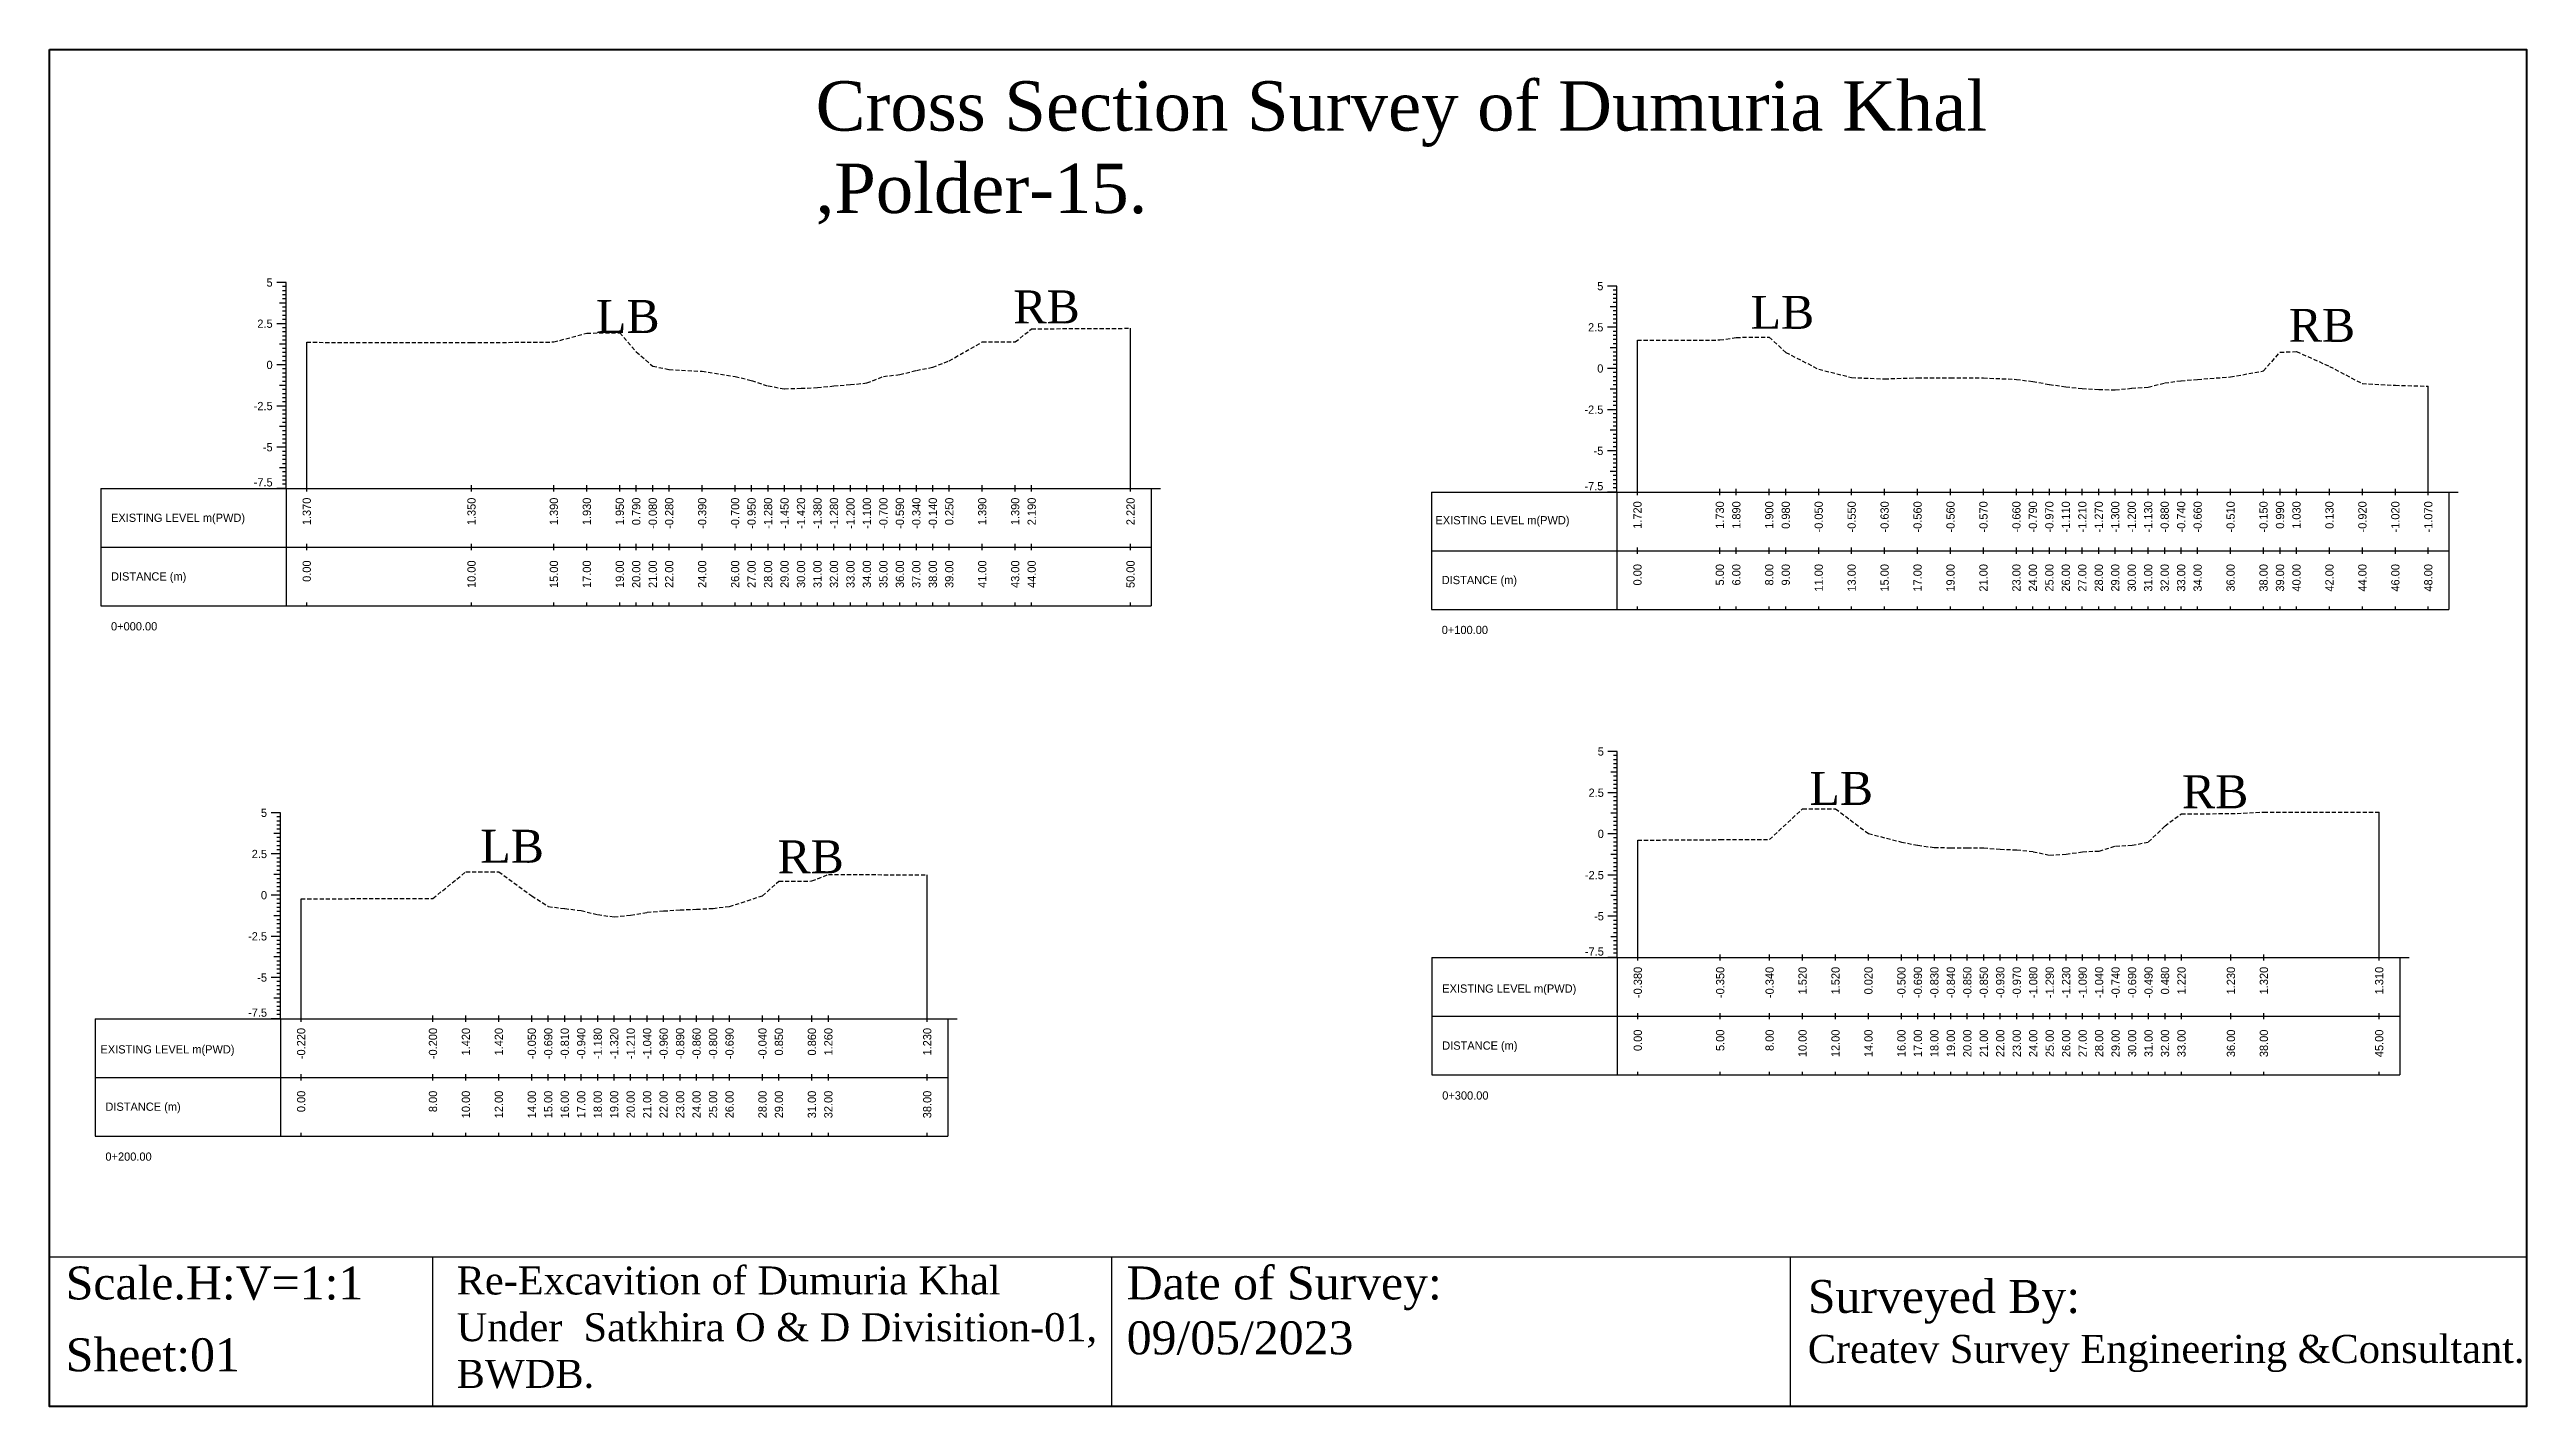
# Model space of a CAD drawing. Header units: inches. Extents: x 2917 to 4535, y -1482 to -1060.
# Drawn here: x 2917.3 to 3067.6, y -1142 to -1059.7 of the extents above; entities that cross this region are included whole.
import ezdxf
from ezdxf.enums import TextEntityAlignment as Align

# ---------------------------------------------------------------- set-up
doc = ezdxf.new("R2010")
doc.units = ezdxf.units.IN
doc.header["$MEASUREMENT"] = 0
doc.linetypes.add('HIDDEN', pattern=[0.375, 0.25, -0.125])
doc.layers.add('CS_Drawing', color=7, linetype='Continuous')
doc.layers.add('GL', color=3, linetype='HIDDEN')
doc.styles.add('romans', font='romans.shx')

msp = doc.modelspace()

# ---------------------------------------------------------------- texts
at = {"attachment_point": 1, "style": 'romans'}
for s, insert, char_height, width in [('{\\fTimes New Roman|b0|i0|c0|p18;Cross Section Survey of Dumuria Khal ,Polder-15.}', (2963.78, -1061.58), 3, 72.2837), ('{\\fTimes New Roman|b0|i0|c0|p18;LB}', (2950.45, -1074.86), 2, 27.1477), ('{\\fTimes New Roman|b0|i0|c0|p18;RB}', (2975.78, -1074.28), 2, 27.1477), ('{\\fTimes New Roman|b0|i0|c0|p18;LB}', (3020.53, -1074.61), 2, 27.1477), ('{\\fTimes New Roman|b0|i0|c0|p18;RB}', (3053.19, -1075.4), 2, 27.1477), ('{\\fTimes New Roman|b0|i0|c0|p18;LB}', (3024.1, -1103.51), 2, 27.1477), ('{\\fTimes New Roman|b0|i0|c0|p18;RB}', (3046.71, -1103.71), 2, 27.1477), ('{\\fTimes New Roman|b0|i0|c0|p18;LB}', (2943.43, -1107.02), 2, 27.1477), ('{\\fTimes New Roman|b0|i0|c0|p18;RB}', (2961.46, -1107.66), 2, 27.1477), ('{\\fTimes New Roman|b0|i0|c0|p18;Scale.H:V=1:1}', (2918.26, -1133.53), 2, 22.2708), ('{\\fTimes New Roman|b0|i0|c0|p18;Re-Excavition of Dumuria Khal\\PUnder  Satkhira O & D Divisition-01, BWDB.}', (2941.99, -1133.53), 1.7, 38.8405), ('{\\fTimes New Roman|b0|i0|c0|p18;Date of Survey: 09/05/2023}', (2982.66, -1133.53), 2, 22.2708), ('{\\fTimes New Roman|b0|i0|c0|p18;Surveyed By:                                     \\H0.85x;Createv Survey Engineering &Consultant.}', (3024, -1134.35), 2, 45.2193), ('{\\fTimes New Roman|b0|i0|c0|p18;Sheet:01}', (2918.26, -1137.89), 2, 38.8405)]:
    msp.add_mtext(s, dxfattribs=dict(at, insert=insert, char_height=char_height, width=width))
at = {"layer": 'CS_Drawing'}
for s, p in [('5', (2930.82, -1073.8)), ('5', (3011.59, -1074.02)), ('2.5', (2930.82, -1076.3)), ('2.5', (3011.59, -1076.52)), ('0', (2930.82, -1078.8)), ('0', (3011.59, -1079.02)), ('-2.5', (2930.82, -1081.3)), ('-2.5', (3011.59, -1081.52)), ('-5', (2930.82, -1083.8)), ('-5', (3011.59, -1084.02)), ('5', (3011.62, -1102.27)), ('2.5', (3011.62, -1104.77)), ('5', (2930.48, -1105.99)), ('0', (3011.62, -1107.27)), ('2.5', (2930.48, -1108.49)), ('0', (2930.48, -1110.99)), ('-2.5', (3011.62, -1109.77)), ('-5', (3011.62, -1112.27)), ('-2.5', (2930.48, -1113.49)), ('-5', (2930.48, -1115.99))]:
    msp.add_text(s, height=0.5, dxfattribs=at).set_placement(p, align=Align.MIDDLE_RIGHT)
for p in [(2930.82, -1086.18), (3011.59, -1086.41), (3011.62, -1114.66), (2930.48, -1118.37)]:
    msp.add_text('-7.5', height=0.5, dxfattribs=at).set_placement(p, align=Align.RIGHT)
for s, p in [('1.370', (2932.89, -1086.86)), ('1.350', (2942.89, -1086.86)), ('1.390', (2947.89, -1086.86)), ('1.930', (2949.89, -1086.86)), ('1.950', (2951.89, -1086.86)), ('0.790', (2952.89, -1086.86)), ('-0.080', (2953.89, -1086.86)), ('-0.280', (2954.89, -1086.86)), ('-0.390', (2956.89, -1086.86)), ('-0.700', (2958.89, -1086.86)), ('-0.950', (2959.89, -1086.86)), ('-1.280', (2960.89, -1086.86)), ('-1.450', (2961.89, -1086.86)), ('-1.420', (2962.89, -1086.86)), ('-1.380', (2963.89, -1086.86)), ('-1.280', (2964.89, -1086.86)), ('-1.200', (2965.89, -1086.86)), ('-1.100', (2966.89, -1086.86)), ('-0.700', (2967.89, -1086.86)), ('-0.590', (2968.89, -1086.86)), ('-0.340', (2969.89, -1086.86)), ('-0.140', (2970.89, -1086.86)), ('0.250', (2971.89, -1086.86)), ('1.390', (2973.89, -1086.86)), ('1.390', (2975.89, -1086.86)), ('2.190', (2976.89, -1086.86)), ('2.220', (2982.89, -1086.86)), ('1.720', (3013.66, -1087.08)), ('1.730', (3018.66, -1087.08)), ('1.890', (3019.66, -1087.08)), ('1.900', (3021.66, -1087.08)), ('0.980', (3022.66, -1087.08)), ('-0.050', (3024.66, -1087.08)), ('-0.550', (3026.66, -1087.08)), ('-0.630', (3028.66, -1087.08)), ('-0.560', (3030.66, -1087.08)), ('-0.560', (3032.66, -1087.08)), ('-0.570', (3034.66, -1087.08)), ('-0.660', (3036.66, -1087.08)), ('-0.790', (3037.66, -1087.08)), ('-0.970', (3038.66, -1087.08)), ('-1.110', (3039.66, -1087.08)), ('-1.210', (3040.66, -1087.08)), ('-1.270', (3041.66, -1087.08)), ('-1.300', (3042.66, -1087.08)), ('-1.200', (3043.66, -1087.08)), ('-1.130', (3044.66, -1087.08)), ('-0.880', (3045.66, -1087.08)), ('-0.740', (3046.66, -1087.08)), ('-0.660', (3047.66, -1087.08)), ('-0.510', (3049.66, -1087.08)), ('-0.150', (3051.66, -1087.08)), ('0.990', (3052.66, -1087.08)), ('1.030', (3053.66, -1087.08)), ('0.130', (3055.66, -1087.08)), ('-0.920', (3057.66, -1087.08)), ('-1.020', (3059.66, -1087.08)), ('-1.070', (3061.66, -1087.08)), ('0.00', (2932.89, -1090.67)), ('10.00', (2942.89, -1090.67)), ('15.00', (2947.89, -1090.67)), ('17.00', (2949.89, -1090.67)), ('19.00', (2951.89, -1090.67)), ('20.00', (2952.89, -1090.67)), ('21.00', (2953.89, -1090.67)), ('22.00', (2954.89, -1090.67)), ('24.00', (2956.89, -1090.67)), ('26.00', (2958.89, -1090.67)), ('27.00', (2959.89, -1090.67)), ('28.00', (2960.89, -1090.67)), ('29.00', (2961.89, -1090.67)), ('30.00', (2962.89, -1090.67)), ('31.00', (2963.89, -1090.67)), ('32.00', (2964.89, -1090.67)), ('33.00', (2965.89, -1090.67)), ('34.00', (2966.89, -1090.67)), ('35.00', (2967.89, -1090.67)), ('36.00', (2968.89, -1090.67)), ('37.00', (2969.89, -1090.67)), ('38.00', (2970.89, -1090.67)), ('39.00', (2971.89, -1090.67)), ('41.00', (2973.89, -1090.67)), ('43.00', (2975.89, -1090.67)), ('44.00', (2976.89, -1090.67)), ('50.00', (2982.89, -1090.67)), ('0.00', (3013.66, -1090.89)), ('5.00', (3018.66, -1090.89)), ('6.00', (3019.66, -1090.89)), ('8.00', (3021.66, -1090.89)), ('9.00', (3022.66, -1090.89)), ('11.00', (3024.66, -1090.89)), ('13.00', (3026.66, -1090.89)), ('15.00', (3028.66, -1090.89)), ('17.00', (3030.66, -1090.89)), ('19.00', (3032.66, -1090.89)), ('21.00', (3034.66, -1090.89)), ('23.00', (3036.66, -1090.89)), ('24.00', (3037.66, -1090.89)), ('25.00', (3038.66, -1090.89)), ('26.00', (3039.66, -1090.89)), ('27.00', (3040.66, -1090.89)), ('28.00', (3041.66, -1090.89)), ('29.00', (3042.66, -1090.89)), ('30.00', (3043.66, -1090.89)), ('31.00', (3044.66, -1090.89)), ('32.00', (3045.66, -1090.89)), ('33.00', (3046.66, -1090.89)), ('34.00', (3047.66, -1090.89)), ('36.00', (3049.66, -1090.89)), ('38.00', (3051.66, -1090.89)), ('39.00', (3052.66, -1090.89)), ('40.00', (3053.66, -1090.89)), ('42.00', (3055.66, -1090.89)), ('44.00', (3057.66, -1090.89)), ('46.00', (3059.66, -1090.89)), ('48.00', (3061.66, -1090.89)), ('-0.380', (3013.68, -1115.34)), ('-0.350', (3018.68, -1115.34)), ('-0.340', (3021.68, -1115.34)), ('1.520', (3023.68, -1115.34)), ('1.520', (3025.68, -1115.34)), ('0.020', (3027.68, -1115.34)), ('-0.500', (3029.68, -1115.34)), ('-0.690', (3030.68, -1115.34)), ('-0.830', (3031.68, -1115.34)), ('-0.840', (3032.68, -1115.34)), ('-0.850', (3033.68, -1115.34)), ('-0.850', (3034.68, -1115.34)), ('-0.930', (3035.68, -1115.34)), ('-0.970', (3036.68, -1115.34)), ('-1.080', (3037.68, -1115.34)), ('-1.290', (3038.68, -1115.34)), ('-1.230', (3039.68, -1115.34)), ('-1.090', (3040.68, -1115.34)), ('-1.040', (3041.68, -1115.34)), ('-0.740', (3042.68, -1115.34)), ('-0.690', (3043.68, -1115.34)), ('-0.490', (3044.68, -1115.34)), ('0.480', (3045.68, -1115.34)), ('1.220', (3046.68, -1115.34)), ('1.230', (3049.68, -1115.34)), ('1.320', (3051.68, -1115.34)), ('1.310', (3058.68, -1115.34)), ('-0.220', (2932.55, -1119.05)), ('-0.200', (2940.55, -1119.05)), ('1.420', (2942.55, -1119.05)), ('1.420', (2944.55, -1119.05)), ('-0.050', (2946.55, -1119.05)), ('-0.690', (2947.55, -1119.05)), ('-0.810', (2948.55, -1119.05)), ('-0.940', (2949.55, -1119.05)), ('-1.180', (2950.55, -1119.05)), ('-1.320', (2951.55, -1119.05)), ('-1.210', (2952.55, -1119.05)), ('-1.040', (2953.55, -1119.05)), ('-0.960', (2954.55, -1119.05)), ('-0.890', (2955.55, -1119.05)), ('-0.860', (2956.55, -1119.05)), ('-0.800', (2957.55, -1119.05)), ('-0.690', (2958.55, -1119.05)), ('-0.040', (2960.55, -1119.05)), ('0.850', (2961.55, -1119.05)), ('0.860', (2963.55, -1119.05)), ('1.260', (2964.55, -1119.05)), ('1.230', (2970.55, -1119.05)), ('0.00', (3013.68, -1119.15)), ('5.00', (3018.68, -1119.15)), ('8.00', (3021.68, -1119.15)), ('10.00', (3023.68, -1119.15)), ('12.00', (3025.68, -1119.15)), ('14.00', (3027.68, -1119.15)), ('16.00', (3029.68, -1119.15)), ('17.00', (3030.68, -1119.15)), ('18.00', (3031.68, -1119.15)), ('19.00', (3032.68, -1119.15)), ('20.00', (3033.68, -1119.15)), ('21.00', (3034.68, -1119.15)), ('22.00', (3035.68, -1119.15)), ('23.00', (3036.68, -1119.15)), ('24.00', (3037.68, -1119.15)), ('25.00', (3038.68, -1119.15)), ('26.00', (3039.68, -1119.15)), ('27.00', (3040.68, -1119.15)), ('28.00', (3041.68, -1119.15)), ('29.00', (3042.68, -1119.15)), ('30.00', (3043.68, -1119.15)), ('31.00', (3044.68, -1119.15)), ('32.00', (3045.68, -1119.15)), ('33.00', (3046.68, -1119.15)), ('36.00', (3049.68, -1119.15)), ('38.00', (3051.68, -1119.15)), ('45.00', (3058.68, -1119.15)), ('0.00', (2932.55, -1122.86)), ('8.00', (2940.55, -1122.86)), ('10.00', (2942.55, -1122.86)), ('12.00', (2944.55, -1122.86)), ('14.00', (2946.55, -1122.86)), ('15.00', (2947.55, -1122.86)), ('16.00', (2948.55, -1122.86)), ('17.00', (2949.55, -1122.86)), ('18.00', (2950.55, -1122.86)), ('19.00', (2951.55, -1122.86)), ('20.00', (2952.55, -1122.86)), ('21.00', (2953.55, -1122.86)), ('22.00', (2954.55, -1122.86)), ('23.00', (2955.55, -1122.86)), ('24.00', (2956.55, -1122.86)), ('25.00', (2957.55, -1122.86)), ('26.00', (2958.55, -1122.86)), ('28.00', (2960.55, -1122.86)), ('29.00', (2961.55, -1122.86)), ('31.00', (2963.55, -1122.86)), ('32.00', (2964.55, -1122.86)), ('38.00', (2970.55, -1122.86))]:
    msp.add_text(s, height=0.5, rotation=90, dxfattribs=at).set_placement(p, align=Align.MIDDLE_RIGHT)
for s, p in [('EXISTING LEVEL m(PWD)', (2921.01, -1088.08)), ('EXISTING LEVEL m(PWD)', (3001.4, -1088.23)), ('DISTANCE (m)', (2921.01, -1091.64)), ('DISTANCE (m)', (3001.78, -1091.86)), ('0+000.00', (2921.01, -1094.67)), ('0+100.00', (3001.78, -1094.89)), ('EXISTING LEVEL m(PWD)', (3001.81, -1116.66)), ('DISTANCE (m)', (3001.81, -1120.12)), ('EXISTING LEVEL m(PWD)', (2920.37, -1120.35)), ('0+300.00', (3001.81, -1123.15)), ('DISTANCE (m)', (2920.67, -1123.83)), ('0+200.00', (2920.67, -1126.86))]:
    msp.add_text(s, height=0.5, dxfattribs=at).set_placement(p, align=Align.MIDDLE_LEFT)

# ---------------------------------------------------------------- linework, layer by layer
at = {"color": 4, "lineweight": 40}
msp.add_lwpolyline([(2917.28, -1059.66), (3067.62, -1059.66), (3067.62, -1142.03), (2917.28, -1142.03)], close=True, dxfattribs=at)
for points in [[(3067.62, -1059.66), (3067.62, -1142.03)], [(2917.28, -1132.95), (3067.62, -1132.95)], [(2917.28, -1132.95), (2917.28, -1142.03)], [(2940.53, -1132.95), (2940.53, -1142.03)], [(2981.73, -1132.95), (2981.73, -1142.03)], [(3022.93, -1132.95), (3022.93, -1142.03)]]:
    msp.add_lwpolyline(points)
at = {"layer": 'CS_Drawing'}
for p, q in [((2931.64, -1073.8), (2931.07, -1073.8)), ((2931.64, -1073.8), (2931.24, -1073.8)), ((2931.64, -1073.8), (2931.41, -1073.8)), ((2931.64, -1074.05), (2931.41, -1074.05)), ((2931.64, -1074.3), (2931.41, -1074.3)), ((2931.64, -1074.55), (2931.41, -1074.55)), ((2931.64, -1074.8), (2931.41, -1074.8)), ((2931.64, -1086.3), (2931.64, -1073.8)), ((3012.41, -1074.02), (3011.84, -1074.02)), ((3012.41, -1074.02), (3012.01, -1074.02)), ((3012.41, -1074.02), (3012.18, -1074.02)), ((3012.41, -1074.27), (3012.18, -1074.27)), ((3012.41, -1074.52), (3012.18, -1074.52)), ((3012.41, -1074.77), (3012.18, -1074.77)), ((3012.41, -1086.52), (3012.41, -1074.02)), ((2931.64, -1076.3), (2931.07, -1076.3)), ((2931.64, -1075.05), (2931.24, -1075.05)), ((2931.64, -1076.3), (2931.24, -1076.3)), ((2931.64, -1075.05), (2931.41, -1075.05)), ((2931.64, -1075.3), (2931.41, -1075.3)), ((2931.64, -1075.55), (2931.41, -1075.55)), ((2931.64, -1075.8), (2931.41, -1075.8)), ((2931.64, -1076.05), (2931.41, -1076.05)), ((2931.64, -1076.3), (2931.41, -1076.3)), ((3012.41, -1075.27), (3012.01, -1075.27)), ((3012.41, -1075.02), (3012.18, -1075.02)), ((3012.41, -1075.27), (3012.18, -1075.27)), ((3012.41, -1075.52), (3012.18, -1075.52)), ((3012.41, -1075.77), (3012.18, -1075.77)), ((3012.41, -1076.02), (3012.18, -1076.02)), ((3012.41, -1076.27), (3012.18, -1076.27)), ((2931.64, -1077.55), (2931.24, -1077.55)), ((2931.64, -1076.55), (2931.41, -1076.55)), ((2931.64, -1076.8), (2931.41, -1076.8)), ((2931.64, -1077.05), (2931.41, -1077.05)), ((2931.64, -1077.3), (2931.41, -1077.3)), ((2931.64, -1077.55), (2931.41, -1077.55)), ((2931.64, -1077.8), (2931.41, -1077.8)), ((2932.89, -1086.3), (2932.89, -1077.43)), ((2982.89, -1086.3), (2982.89, -1076.58)), ((3012.41, -1076.52), (3011.84, -1076.52)), ((3012.41, -1076.52), (3012.01, -1076.52)), ((3012.41, -1077.77), (3012.01, -1077.77)), ((3012.41, -1076.52), (3012.18, -1076.52)), ((3012.41, -1076.77), (3012.18, -1076.77)), ((3012.41, -1077.02), (3012.18, -1077.02)), ((3012.41, -1077.27), (3012.18, -1077.27)), ((3012.41, -1077.52), (3012.18, -1077.52)), ((3012.41, -1077.77), (3012.18, -1077.77)), ((3013.66, -1086.52), (3013.66, -1077.3)), ((2931.64, -1078.8), (2931.07, -1078.8)), ((2931.64, -1078.8), (2931.24, -1078.8)), ((2931.64, -1078.05), (2931.41, -1078.05)), ((2931.64, -1078.3), (2931.41, -1078.3)), ((2931.64, -1078.55), (2931.41, -1078.55)), ((2931.64, -1078.8), (2931.41, -1078.8)), ((2931.64, -1079.05), (2931.41, -1079.05)), ((2931.64, -1079.3), (2931.41, -1079.3)), ((3012.41, -1079.02), (3011.84, -1079.02)), ((3012.41, -1079.02), (3012.01, -1079.02)), ((3012.41, -1078.02), (3012.18, -1078.02)), ((3012.41, -1078.27), (3012.18, -1078.27)), ((3012.41, -1078.52), (3012.18, -1078.52)), ((3012.41, -1078.77), (3012.18, -1078.77)), ((3012.41, -1079.02), (3012.18, -1079.02)), ((3012.41, -1079.27), (3012.18, -1079.27)), ((2931.64, -1080.05), (2931.24, -1080.05)), ((2931.64, -1079.55), (2931.41, -1079.55)), ((2931.64, -1079.8), (2931.41, -1079.8)), ((2931.64, -1080.05), (2931.41, -1080.05)), ((2931.64, -1080.3), (2931.41, -1080.3)), ((2931.64, -1080.55), (2931.41, -1080.55)), ((2931.64, -1080.8), (2931.41, -1080.8)), ((3012.41, -1080.27), (3012.01, -1080.27)), ((3012.41, -1079.52), (3012.18, -1079.52)), ((3012.41, -1079.77), (3012.18, -1079.77)), ((3012.41, -1080.02), (3012.18, -1080.02)), ((3012.41, -1080.27), (3012.18, -1080.27)), ((3012.41, -1080.52), (3012.18, -1080.52)), ((3012.41, -1080.77), (3012.18, -1080.77)), ((3061.66, -1086.52), (3061.66, -1080.09)), ((2931.64, -1081.3), (2931.07, -1081.3)), ((2931.64, -1081.3), (2931.24, -1081.3)), ((2931.64, -1081.05), (2931.41, -1081.05)), ((2931.64, -1081.3), (2931.41, -1081.3)), ((2931.64, -1081.55), (2931.41, -1081.55)), ((2931.64, -1081.8), (2931.41, -1081.8)), ((2931.64, -1082.05), (2931.41, -1082.05)), ((2931.64, -1082.3), (2931.41, -1082.3)), ((3012.41, -1081.52), (3011.84, -1081.52)), ((3012.41, -1081.52), (3012.01, -1081.52)), ((3012.41, -1081.02), (3012.18, -1081.02)), ((3012.41, -1081.27), (3012.18, -1081.27)), ((3012.41, -1081.52), (3012.18, -1081.52)), ((3012.41, -1081.77), (3012.18, -1081.77)), ((3012.41, -1082.02), (3012.18, -1082.02)), ((3012.41, -1082.27), (3012.18, -1082.27)), ((2931.64, -1083.8), (2931.07, -1083.8)), ((2931.64, -1082.55), (2931.24, -1082.55)), ((2931.64, -1083.8), (2931.24, -1083.8)), ((2931.64, -1082.55), (2931.41, -1082.55)), ((2931.64, -1082.8), (2931.41, -1082.8)), ((2931.64, -1083.05), (2931.41, -1083.05)), ((2931.64, -1083.3), (2931.41, -1083.3)), ((2931.64, -1083.55), (2931.41, -1083.55)), ((2931.64, -1083.8), (2931.41, -1083.8)), ((3012.41, -1082.77), (3012.01, -1082.77)), ((3012.41, -1082.52), (3012.18, -1082.52)), ((3012.41, -1082.77), (3012.18, -1082.77)), ((3012.41, -1083.02), (3012.18, -1083.02)), ((3012.41, -1083.27), (3012.18, -1083.27)), ((3012.41, -1083.52), (3012.18, -1083.52)), ((3012.41, -1083.77), (3012.18, -1083.77)), ((2931.64, -1085.05), (2931.24, -1085.05)), ((2931.64, -1084.05), (2931.41, -1084.05)), ((2931.64, -1084.3), (2931.41, -1084.3)), ((2931.64, -1084.55), (2931.41, -1084.55)), ((2931.64, -1084.8), (2931.41, -1084.8)), ((2931.64, -1085.05), (2931.41, -1085.05)), ((2931.64, -1085.3), (2931.41, -1085.3)), ((3012.41, -1084.02), (3011.84, -1084.02)), ((3012.41, -1084.02), (3012.01, -1084.02)), ((3012.41, -1085.27), (3012.01, -1085.27)), ((3012.41, -1084.02), (3012.18, -1084.02)), ((3012.41, -1084.27), (3012.18, -1084.27)), ((3012.41, -1084.52), (3012.18, -1084.52)), ((3012.41, -1084.77), (3012.18, -1084.77)), ((3012.41, -1085.02), (3012.18, -1085.02)), ((3012.41, -1085.27), (3012.18, -1085.27)), ((2920.39, -1086.3), (2931.64, -1086.3)), ((2920.39, -1086.3), (2920.39, -1093.42)), ((2931.64, -1086.3), (2931.07, -1086.3)), ((2931.64, -1086.3), (2931.24, -1086.3)), ((2931.64, -1085.55), (2931.41, -1085.55)), ((2931.64, -1085.8), (2931.41, -1085.8)), ((2931.64, -1086.05), (2931.41, -1086.05)), ((2931.64, -1086.3), (2931.41, -1086.3)), ((2931.64, -1086.3), (2984.14, -1086.3)), ((2931.64, -1086.3), (2931.64, -1093.42)), ((2932.89, -1086.48), (2932.89, -1086.11)), ((2942.89, -1086.48), (2942.89, -1086.11)), ((2947.89, -1086.48), (2947.89, -1086.11)), ((2949.89, -1086.48), (2949.89, -1086.11)), ((2951.89, -1086.48), (2951.89, -1086.11)), ((2952.89, -1086.48), (2952.89, -1086.11)), ((2953.89, -1086.48), (2953.89, -1086.11)), ((2954.89, -1086.48), (2954.89, -1086.11)), ((2956.89, -1086.48), (2956.89, -1086.11)), ((2958.89, -1086.48), (2958.89, -1086.11)), ((2959.89, -1086.48), (2959.89, -1086.11)), ((2960.89, -1086.48), (2960.89, -1086.11)), ((2961.89, -1086.48), (2961.89, -1086.11)), ((2962.89, -1086.48), (2962.89, -1086.11)), ((2963.89, -1086.48), (2963.89, -1086.11)), ((2964.89, -1086.48), (2964.89, -1086.11)), ((2965.89, -1086.48), (2965.89, -1086.11)), ((2966.89, -1086.48), (2966.89, -1086.11)), ((2967.89, -1086.48), (2967.89, -1086.11)), ((2968.89, -1086.48), (2968.89, -1086.11)), ((2969.89, -1086.48), (2969.89, -1086.11)), ((2970.89, -1086.48), (2970.89, -1086.11)), ((2971.89, -1086.48), (2971.89, -1086.11)), ((2973.89, -1086.48), (2973.89, -1086.11)), ((2975.89, -1086.48), (2975.89, -1086.11)), ((2976.89, -1086.48), (2976.89, -1086.11)), ((2982.89, -1086.48), (2982.89, -1086.11)), ((2984.14, -1086.3), (2984.7, -1086.3)), ((2984.14, -1086.3), (2984.53, -1086.3)), ((2984.14, -1086.3), (2984.36, -1086.3)), ((2984.14, -1086.3), (2984.14, -1093.42)), ((3001.16, -1086.52), (3012.41, -1086.52)), ((3001.16, -1086.52), (3001.16, -1093.64)), ((3012.41, -1086.52), (3011.84, -1086.52)), ((3012.41, -1086.52), (3012.01, -1086.52)), ((3012.41, -1085.52), (3012.18, -1085.52)), ((3012.41, -1085.77), (3012.18, -1085.77)), ((3012.41, -1086.02), (3012.18, -1086.02)), ((3012.41, -1086.27), (3012.18, -1086.27)), ((3012.41, -1086.52), (3012.18, -1086.52)), ((3012.41, -1086.52), (3062.91, -1086.52)), ((3012.41, -1086.52), (3012.41, -1093.64)), ((3013.66, -1086.71), (3013.66, -1086.33)), ((3018.66, -1086.71), (3018.66, -1086.33)), ((3019.66, -1086.71), (3019.66, -1086.33)), ((3021.66, -1086.71), (3021.66, -1086.33)), ((3022.66, -1086.71), (3022.66, -1086.33)), ((3024.66, -1086.71), (3024.66, -1086.33)), ((3026.66, -1086.71), (3026.66, -1086.33)), ((3028.66, -1086.71), (3028.66, -1086.33)), ((3030.66, -1086.71), (3030.66, -1086.33)), ((3032.66, -1086.71), (3032.66, -1086.33)), ((3034.66, -1086.71), (3034.66, -1086.33)), ((3036.66, -1086.71), (3036.66, -1086.33)), ((3037.66, -1086.71), (3037.66, -1086.33)), ((3038.66, -1086.71), (3038.66, -1086.33)), ((3039.66, -1086.71), (3039.66, -1086.33)), ((3040.66, -1086.71), (3040.66, -1086.33)), ((3041.66, -1086.71), (3041.66, -1086.33)), ((3042.66, -1086.71), (3042.66, -1086.33)), ((3043.66, -1086.71), (3043.66, -1086.33)), ((3044.66, -1086.71), (3044.66, -1086.33)), ((3045.66, -1086.71), (3045.66, -1086.33)), ((3046.66, -1086.71), (3046.66, -1086.33)), ((3047.66, -1086.71), (3047.66, -1086.33)), ((3049.66, -1086.71), (3049.66, -1086.33)), ((3051.66, -1086.71), (3051.66, -1086.33)), ((3052.66, -1086.71), (3052.66, -1086.33)), ((3053.66, -1086.71), (3053.66, -1086.33)), ((3055.66, -1086.71), (3055.66, -1086.33)), ((3057.66, -1086.71), (3057.66, -1086.33)), ((3059.66, -1086.71), (3059.66, -1086.33)), ((3061.66, -1086.71), (3061.66, -1086.33)), ((3062.91, -1086.52), (3063.47, -1086.52)), ((3062.91, -1086.52), (3063.3, -1086.52)), ((3062.91, -1086.52), (3063.13, -1086.52)), ((3062.91, -1086.52), (3062.91, -1093.64)), ((2920.39, -1089.86), (2931.64, -1089.86)), ((2931.64, -1089.86), (2984.14, -1089.86)), ((2931.64, -1089.86), (2984.14, -1089.86)), ((2932.89, -1090.05), (2932.89, -1089.67)), ((2942.89, -1090.05), (2942.89, -1089.67)), ((2947.89, -1090.05), (2947.89, -1089.67)), ((2949.89, -1090.05), (2949.89, -1089.67)), ((2951.89, -1090.05), (2951.89, -1089.67)), ((2952.89, -1090.05), (2952.89, -1089.67)), ((2953.89, -1090.05), (2953.89, -1089.67)), ((2954.89, -1090.05), (2954.89, -1089.67)), ((2956.89, -1090.05), (2956.89, -1089.67)), ((2958.89, -1090.05), (2958.89, -1089.67)), ((2959.89, -1090.05), (2959.89, -1089.67)), ((2960.89, -1090.05), (2960.89, -1089.67)), ((2961.89, -1090.05), (2961.89, -1089.67)), ((2962.89, -1090.05), (2962.89, -1089.67)), ((2963.89, -1090.05), (2963.89, -1089.67)), ((2964.89, -1090.05), (2964.89, -1089.67)), ((2965.89, -1090.05), (2965.89, -1089.67)), ((2966.89, -1090.05), (2966.89, -1089.67)), ((2967.89, -1090.05), (2967.89, -1089.67)), ((2968.89, -1090.05), (2968.89, -1089.67)), ((2969.89, -1090.05), (2969.89, -1089.67)), ((2970.89, -1090.05), (2970.89, -1089.67)), ((2971.89, -1090.05), (2971.89, -1089.67)), ((2973.89, -1090.05), (2973.89, -1089.67)), ((2975.89, -1090.05), (2975.89, -1089.67)), ((2976.89, -1090.05), (2976.89, -1089.67)), ((2982.89, -1090.05), (2982.89, -1089.67)), ((3013.66, -1090.27), (3013.66, -1089.89)), ((3018.66, -1090.27), (3018.66, -1089.89)), ((3019.66, -1090.27), (3019.66, -1089.89)), ((3021.66, -1090.27), (3021.66, -1089.89)), ((3022.66, -1090.27), (3022.66, -1089.89)), ((3024.66, -1090.27), (3024.66, -1089.89)), ((3026.66, -1090.27), (3026.66, -1089.89)), ((3028.66, -1090.27), (3028.66, -1089.89)), ((3030.66, -1090.27), (3030.66, -1089.89)), ((3032.66, -1090.27), (3032.66, -1089.89)), ((3034.66, -1090.27), (3034.66, -1089.89)), ((3036.66, -1090.27), (3036.66, -1089.89)), ((3037.66, -1090.27), (3037.66, -1089.89)), ((3038.66, -1090.27), (3038.66, -1089.89)), ((3039.66, -1090.27), (3039.66, -1089.89)), ((3040.66, -1090.27), (3040.66, -1089.89)), ((3041.66, -1090.27), (3041.66, -1089.89)), ((3042.66, -1090.27), (3042.66, -1089.89)), ((3043.66, -1090.27), (3043.66, -1089.89)), ((3044.66, -1090.27), (3044.66, -1089.89)), ((3045.66, -1090.27), (3045.66, -1089.89)), ((3046.66, -1090.27), (3046.66, -1089.89)), ((3047.66, -1090.27), (3047.66, -1089.89)), ((3049.66, -1090.27), (3049.66, -1089.89)), ((3051.66, -1090.27), (3051.66, -1089.89)), ((3052.66, -1090.27), (3052.66, -1089.89)), ((3053.66, -1090.27), (3053.66, -1089.89)), ((3055.66, -1090.27), (3055.66, -1089.89)), ((3057.66, -1090.27), (3057.66, -1089.89)), ((3059.66, -1090.27), (3059.66, -1089.89)), ((3061.66, -1090.27), (3061.66, -1089.89)), ((3001.16, -1090.08), (3012.41, -1090.08)), ((3012.41, -1090.08), (3062.91, -1090.08)), ((3012.41, -1090.08), (3062.91, -1090.08)), ((2920.39, -1093.42), (2931.64, -1093.42)), ((2931.64, -1093.42), (2984.14, -1093.42)), ((2932.89, -1093.42), (2932.89, -1093.23)), ((2942.89, -1093.42), (2942.89, -1093.23)), ((2947.89, -1093.42), (2947.89, -1093.23)), ((2949.89, -1093.42), (2949.89, -1093.23)), ((2951.89, -1093.42), (2951.89, -1093.23)), ((2952.89, -1093.42), (2952.89, -1093.23)), ((2953.89, -1093.42), (2953.89, -1093.23)), ((2954.89, -1093.42), (2954.89, -1093.23)), ((2956.89, -1093.42), (2956.89, -1093.23)), ((2958.89, -1093.42), (2958.89, -1093.23)), ((2959.89, -1093.42), (2959.89, -1093.23)), ((2960.89, -1093.42), (2960.89, -1093.23)), ((2961.89, -1093.42), (2961.89, -1093.23)), ((2962.89, -1093.42), (2962.89, -1093.23)), ((2963.89, -1093.42), (2963.89, -1093.23)), ((2964.89, -1093.42), (2964.89, -1093.23)), ((2965.89, -1093.42), (2965.89, -1093.23)), ((2966.89, -1093.42), (2966.89, -1093.23)), ((2967.89, -1093.42), (2967.89, -1093.23)), ((2968.89, -1093.42), (2968.89, -1093.23)), ((2969.89, -1093.42), (2969.89, -1093.23)), ((2970.89, -1093.42), (2970.89, -1093.23)), ((2971.89, -1093.42), (2971.89, -1093.23)), ((2973.89, -1093.42), (2973.89, -1093.23)), ((2975.89, -1093.42), (2975.89, -1093.23)), ((2976.89, -1093.42), (2976.89, -1093.23)), ((2982.89, -1093.42), (2982.89, -1093.23)), ((3001.16, -1093.64), (3012.41, -1093.64)), ((3012.41, -1093.64), (3062.91, -1093.64)), ((3013.66, -1093.64), (3013.66, -1093.46)), ((3018.66, -1093.64), (3018.66, -1093.46)), ((3019.66, -1093.64), (3019.66, -1093.46)), ((3021.66, -1093.64), (3021.66, -1093.46)), ((3022.66, -1093.64), (3022.66, -1093.46)), ((3024.66, -1093.64), (3024.66, -1093.46)), ((3026.66, -1093.64), (3026.66, -1093.46)), ((3028.66, -1093.64), (3028.66, -1093.46)), ((3030.66, -1093.64), (3030.66, -1093.46)), ((3032.66, -1093.64), (3032.66, -1093.46)), ((3034.66, -1093.64), (3034.66, -1093.46)), ((3036.66, -1093.64), (3036.66, -1093.46)), ((3037.66, -1093.64), (3037.66, -1093.46)), ((3038.66, -1093.64), (3038.66, -1093.46)), ((3039.66, -1093.64), (3039.66, -1093.46)), ((3040.66, -1093.64), (3040.66, -1093.46)), ((3041.66, -1093.64), (3041.66, -1093.46)), ((3042.66, -1093.64), (3042.66, -1093.46)), ((3043.66, -1093.64), (3043.66, -1093.46)), ((3044.66, -1093.64), (3044.66, -1093.46)), ((3045.66, -1093.64), (3045.66, -1093.46)), ((3046.66, -1093.64), (3046.66, -1093.46)), ((3047.66, -1093.64), (3047.66, -1093.46)), ((3049.66, -1093.64), (3049.66, -1093.46)), ((3051.66, -1093.64), (3051.66, -1093.46)), ((3052.66, -1093.64), (3052.66, -1093.46)), ((3053.66, -1093.64), (3053.66, -1093.46)), ((3055.66, -1093.64), (3055.66, -1093.46)), ((3057.66, -1093.64), (3057.66, -1093.46)), ((3059.66, -1093.64), (3059.66, -1093.46)), ((3061.66, -1093.64), (3061.66, -1093.46)), ((3012.43, -1102.27), (3011.87, -1102.27)), ((3012.43, -1102.27), (3012.04, -1102.27)), ((3012.43, -1102.27), (3012.21, -1102.27)), ((3012.43, -1102.52), (3012.21, -1102.52)), ((3012.43, -1102.77), (3012.21, -1102.77)), ((3012.43, -1103.02), (3012.21, -1103.02)), ((3012.43, -1103.27), (3012.21, -1103.27)), ((3012.43, -1114.77), (3012.43, -1102.27)), ((3012.43, -1104.77), (3011.87, -1104.77)), ((3012.43, -1103.52), (3012.04, -1103.52)), ((3012.43, -1104.77), (3012.04, -1104.77)), ((3012.43, -1103.52), (3012.21, -1103.52)), ((3012.43, -1103.77), (3012.21, -1103.77)), ((3012.43, -1104.02), (3012.21, -1104.02)), ((3012.43, -1104.27), (3012.21, -1104.27)), ((3012.43, -1104.52), (3012.21, -1104.52)), ((3012.43, -1104.77), (3012.21, -1104.77)), ((2931.3, -1105.99), (2930.73, -1105.99)), ((2931.3, -1105.99), (2930.9, -1105.99)), ((2931.3, -1105.99), (2931.07, -1105.99)), ((2931.3, -1106.24), (2931.07, -1106.24)), ((2931.3, -1106.49), (2931.07, -1106.49)), ((2931.3, -1118.49), (2931.3, -1105.99)), ((3012.43, -1106.02), (3012.04, -1106.02)), ((3012.43, -1105.02), (3012.21, -1105.02)), ((3012.43, -1105.27), (3012.21, -1105.27)), ((3012.43, -1105.52), (3012.21, -1105.52)), ((3012.43, -1105.77), (3012.21, -1105.77)), ((3012.43, -1106.02), (3012.21, -1106.02)), ((3012.43, -1106.27), (3012.21, -1106.27)), ((3058.68, -1114.77), (3058.68, -1105.96)), ((2931.3, -1107.24), (2930.9, -1107.24)), ((2931.3, -1106.74), (2931.07, -1106.74)), ((2931.3, -1106.99), (2931.07, -1106.99)), ((2931.3, -1107.24), (2931.07, -1107.24)), ((2931.3, -1107.49), (2931.07, -1107.49)), ((2931.3, -1107.74), (2931.07, -1107.74)), ((2931.3, -1107.99), (2931.07, -1107.99)), ((3012.43, -1107.27), (3011.87, -1107.27)), ((3012.43, -1107.27), (3012.04, -1107.27)), ((3012.43, -1106.52), (3012.21, -1106.52)), ((3012.43, -1106.77), (3012.21, -1106.77)), ((3012.43, -1107.02), (3012.21, -1107.02)), ((3012.43, -1107.27), (3012.21, -1107.27)), ((3012.43, -1107.52), (3012.21, -1107.52)), ((3012.43, -1107.77), (3012.21, -1107.77)), ((3013.68, -1114.77), (3013.68, -1107.65)), ((2931.3, -1108.49), (2930.73, -1108.49)), ((2931.3, -1108.49), (2930.9, -1108.49)), ((2931.3, -1108.24), (2931.07, -1108.24)), ((2931.3, -1108.49), (2931.07, -1108.49)), ((2931.3, -1108.74), (2931.07, -1108.74)), ((2931.3, -1108.99), (2931.07, -1108.99)), ((2931.3, -1109.24), (2931.07, -1109.24)), ((2931.3, -1109.49), (2931.07, -1109.49)), ((3012.43, -1108.52), (3012.04, -1108.52)), ((3012.43, -1108.02), (3012.21, -1108.02)), ((3012.43, -1108.27), (3012.21, -1108.27)), ((3012.43, -1108.52), (3012.21, -1108.52)), ((3012.43, -1108.77), (3012.21, -1108.77)), ((3012.43, -1109.02), (3012.21, -1109.02)), ((3012.43, -1109.27), (3012.21, -1109.27)), ((2931.3, -1110.99), (2930.73, -1110.99)), ((2931.3, -1109.74), (2930.9, -1109.74)), ((2931.3, -1110.99), (2930.9, -1110.99)), ((2931.3, -1109.74), (2931.07, -1109.74)), ((2931.3, -1109.99), (2931.07, -1109.99)), ((2931.3, -1110.24), (2931.07, -1110.24)), ((2931.3, -1110.49), (2931.07, -1110.49)), ((2931.3, -1110.74), (2931.07, -1110.74)), ((2931.3, -1110.99), (2931.07, -1110.99)), ((2970.55, -1118.49), (2970.55, -1109.76)), ((3012.43, -1109.77), (3011.87, -1109.77)), ((3012.43, -1109.77), (3012.04, -1109.77)), ((3012.43, -1109.52), (3012.21, -1109.52)), ((3012.43, -1109.77), (3012.21, -1109.77)), ((3012.43, -1110.02), (3012.21, -1110.02)), ((3012.43, -1110.27), (3012.21, -1110.27)), ((3012.43, -1110.52), (3012.21, -1110.52)), ((3012.43, -1110.77), (3012.21, -1110.77)), ((2931.3, -1112.24), (2930.9, -1112.24)), ((2931.3, -1111.24), (2931.07, -1111.24)), ((2931.3, -1111.49), (2931.07, -1111.49)), ((2931.3, -1111.74), (2931.07, -1111.74)), ((2931.3, -1111.99), (2931.07, -1111.99)), ((2931.3, -1112.24), (2931.07, -1112.24)), ((2931.3, -1112.49), (2931.07, -1112.49)), ((2932.55, -1118.49), (2932.55, -1111.21)), ((3012.43, -1112.27), (3011.87, -1112.27)), ((3012.43, -1111.02), (3012.04, -1111.02)), ((3012.43, -1112.27), (3012.04, -1112.27)), ((3012.43, -1111.02), (3012.21, -1111.02)), ((3012.43, -1111.27), (3012.21, -1111.27)), ((3012.43, -1111.52), (3012.21, -1111.52)), ((3012.43, -1111.77), (3012.21, -1111.77)), ((3012.43, -1112.02), (3012.21, -1112.02)), ((3012.43, -1112.27), (3012.21, -1112.27)), ((2931.3, -1113.49), (2930.73, -1113.49)), ((2931.3, -1113.49), (2930.9, -1113.49)), ((2931.3, -1112.74), (2931.07, -1112.74)), ((2931.3, -1112.99), (2931.07, -1112.99)), ((2931.3, -1113.24), (2931.07, -1113.24)), ((2931.3, -1113.49), (2931.07, -1113.49)), ((2931.3, -1113.74), (2931.07, -1113.74)), ((2931.3, -1113.99), (2931.07, -1113.99)), ((3012.43, -1113.52), (3012.04, -1113.52)), ((3012.43, -1112.52), (3012.21, -1112.52)), ((3012.43, -1112.77), (3012.21, -1112.77)), ((3012.43, -1113.02), (3012.21, -1113.02)), ((3012.43, -1113.27), (3012.21, -1113.27)), ((3012.43, -1113.52), (3012.21, -1113.52)), ((3012.43, -1113.77), (3012.21, -1113.77)), ((2931.3, -1114.74), (2930.9, -1114.74)), ((2931.3, -1114.24), (2931.07, -1114.24)), ((2931.3, -1114.49), (2931.07, -1114.49)), ((2931.3, -1114.74), (2931.07, -1114.74)), ((2931.3, -1114.99), (2931.07, -1114.99)), ((2931.3, -1115.24), (2931.07, -1115.24)), ((2931.3, -1115.49), (2931.07, -1115.49)), ((3001.18, -1114.77), (3012.43, -1114.77)), ((3001.18, -1114.77), (3001.18, -1121.9)), ((3012.43, -1114.77), (3011.87, -1114.77)), ((3012.43, -1114.77), (3012.04, -1114.77)), ((3012.43, -1114.02), (3012.21, -1114.02)), ((3012.43, -1114.27), (3012.21, -1114.27)), ((3012.43, -1114.52), (3012.21, -1114.52)), ((3012.43, -1114.77), (3012.21, -1114.77)), ((3012.43, -1114.77), (3059.93, -1114.77)), ((3012.43, -1114.77), (3012.43, -1121.9)), ((3013.68, -1114.96), (3013.68, -1114.59)), ((3018.68, -1114.96), (3018.68, -1114.59)), ((3021.68, -1114.96), (3021.68, -1114.59)), ((3023.68, -1114.96), (3023.68, -1114.59)), ((3025.68, -1114.96), (3025.68, -1114.59)), ((3027.68, -1114.96), (3027.68, -1114.59)), ((3029.68, -1114.96), (3029.68, -1114.59)), ((3030.68, -1114.96), (3030.68, -1114.59)), ((3031.68, -1114.96), (3031.68, -1114.59)), ((3032.68, -1114.96), (3032.68, -1114.59)), ((3033.68, -1114.96), (3033.68, -1114.59)), ((3034.68, -1114.96), (3034.68, -1114.59)), ((3035.68, -1114.96), (3035.68, -1114.59)), ((3036.68, -1114.96), (3036.68, -1114.59)), ((3037.68, -1114.96), (3037.68, -1114.59)), ((3038.68, -1114.96), (3038.68, -1114.59)), ((3039.68, -1114.96), (3039.68, -1114.59)), ((3040.68, -1114.96), (3040.68, -1114.59)), ((3041.68, -1114.96), (3041.68, -1114.59)), ((3042.68, -1114.96), (3042.68, -1114.59)), ((3043.68, -1114.96), (3043.68, -1114.59)), ((3044.68, -1114.96), (3044.68, -1114.59)), ((3045.68, -1114.96), (3045.68, -1114.59)), ((3046.68, -1114.96), (3046.68, -1114.59)), ((3049.68, -1114.96), (3049.68, -1114.59)), ((3051.68, -1114.96), (3051.68, -1114.59)), ((3058.68, -1114.96), (3058.68, -1114.59)), ((3059.93, -1114.77), (3060.49, -1114.77)), ((3059.93, -1114.77), (3060.32, -1114.77)), ((3059.93, -1114.77), (3060.16, -1114.77)), ((3059.93, -1114.77), (3059.93, -1121.9)), ((2931.3, -1115.99), (2930.73, -1115.99)), ((2931.3, -1115.99), (2930.9, -1115.99)), ((2931.3, -1115.74), (2931.07, -1115.74)), ((2931.3, -1115.99), (2931.07, -1115.99)), ((2931.3, -1116.24), (2931.07, -1116.24)), ((2931.3, -1116.49), (2931.07, -1116.49)), ((2931.3, -1116.74), (2931.07, -1116.74)), ((2931.3, -1116.99), (2931.07, -1116.99)), ((2920.05, -1118.49), (2931.3, -1118.49)), ((2920.05, -1118.49), (2920.05, -1125.61)), ((2931.3, -1118.49), (2930.73, -1118.49)), ((2931.3, -1117.24), (2930.9, -1117.24)), ((2931.3, -1118.49), (2930.9, -1118.49)), ((2931.3, -1117.24), (2931.07, -1117.24)), ((2931.3, -1117.49), (2931.07, -1117.49)), ((2931.3, -1117.74), (2931.07, -1117.74)), ((2931.3, -1117.99), (2931.07, -1117.99)), ((2931.3, -1118.24), (2931.07, -1118.24)), ((2931.3, -1118.49), (2931.07, -1118.49)), ((2931.3, -1118.49), (2971.8, -1118.49)), ((2931.3, -1118.49), (2931.3, -1125.61)), ((2932.55, -1118.67), (2932.55, -1118.3)), ((2940.55, -1118.67), (2940.55, -1118.3)), ((2942.55, -1118.67), (2942.55, -1118.3)), ((2944.55, -1118.67), (2944.55, -1118.3)), ((2946.55, -1118.67), (2946.55, -1118.3)), ((2947.55, -1118.67), (2947.55, -1118.3)), ((2948.55, -1118.67), (2948.55, -1118.3)), ((2949.55, -1118.67), (2949.55, -1118.3)), ((2950.55, -1118.67), (2950.55, -1118.3)), ((2951.55, -1118.67), (2951.55, -1118.3)), ((2952.55, -1118.67), (2952.55, -1118.3)), ((2953.55, -1118.67), (2953.55, -1118.3)), ((2954.55, -1118.67), (2954.55, -1118.3)), ((2955.55, -1118.67), (2955.55, -1118.3)), ((2956.55, -1118.67), (2956.55, -1118.3)), ((2957.55, -1118.67), (2957.55, -1118.3)), ((2958.55, -1118.67), (2958.55, -1118.3)), ((2960.55, -1118.67), (2960.55, -1118.3)), ((2961.55, -1118.67), (2961.55, -1118.3)), ((2963.55, -1118.67), (2963.55, -1118.3)), ((2964.55, -1118.67), (2964.55, -1118.3)), ((2970.55, -1118.67), (2970.55, -1118.3)), ((2971.8, -1118.49), (2972.36, -1118.49)), ((2971.8, -1118.49), (2972.19, -1118.49)), ((2971.8, -1118.49), (2972.02, -1118.49)), ((2971.8, -1118.49), (2971.8, -1125.61)), ((3001.18, -1118.34), (3012.43, -1118.34)), ((3012.43, -1118.34), (3059.93, -1118.34)), ((3012.43, -1118.34), (3059.93, -1118.34)), ((3013.68, -1118.52), (3013.68, -1118.15)), ((3018.68, -1118.52), (3018.68, -1118.15)), ((3021.68, -1118.52), (3021.68, -1118.15)), ((3023.68, -1118.52), (3023.68, -1118.15)), ((3025.68, -1118.52), (3025.68, -1118.15)), ((3027.68, -1118.52), (3027.68, -1118.15)), ((3029.68, -1118.52), (3029.68, -1118.15)), ((3030.68, -1118.52), (3030.68, -1118.15)), ((3031.68, -1118.52), (3031.68, -1118.15)), ((3032.68, -1118.52), (3032.68, -1118.15)), ((3033.68, -1118.52), (3033.68, -1118.15)), ((3034.68, -1118.52), (3034.68, -1118.15)), ((3035.68, -1118.52), (3035.68, -1118.15)), ((3036.68, -1118.52), (3036.68, -1118.15)), ((3037.68, -1118.52), (3037.68, -1118.15)), ((3038.68, -1118.52), (3038.68, -1118.15)), ((3039.68, -1118.52), (3039.68, -1118.15)), ((3040.68, -1118.52), (3040.68, -1118.15)), ((3041.68, -1118.52), (3041.68, -1118.15)), ((3042.68, -1118.52), (3042.68, -1118.15)), ((3043.68, -1118.52), (3043.68, -1118.15)), ((3044.68, -1118.52), (3044.68, -1118.15)), ((3045.68, -1118.52), (3045.68, -1118.15)), ((3046.68, -1118.52), (3046.68, -1118.15)), ((3049.68, -1118.52), (3049.68, -1118.15)), ((3051.68, -1118.52), (3051.68, -1118.15)), ((3058.68, -1118.52), (3058.68, -1118.15)), ((2920.05, -1122.05), (2931.3, -1122.05)), ((2931.3, -1122.05), (2971.8, -1122.05)), ((2931.3, -1122.05), (2971.8, -1122.05)), ((2932.55, -1122.24), (2932.55, -1121.86)), ((2940.55, -1122.24), (2940.55, -1121.86)), ((2942.55, -1122.24), (2942.55, -1121.86)), ((2944.55, -1122.24), (2944.55, -1121.86)), ((2946.55, -1122.24), (2946.55, -1121.86)), ((2947.55, -1122.24), (2947.55, -1121.86)), ((2948.55, -1122.24), (2948.55, -1121.86)), ((2949.55, -1122.24), (2949.55, -1121.86)), ((2950.55, -1122.24), (2950.55, -1121.86)), ((2951.55, -1122.24), (2951.55, -1121.86)), ((2952.55, -1122.24), (2952.55, -1121.86)), ((2953.55, -1122.24), (2953.55, -1121.86)), ((2954.55, -1122.24), (2954.55, -1121.86)), ((2955.55, -1122.24), (2955.55, -1121.86)), ((2956.55, -1122.24), (2956.55, -1121.86)), ((2957.55, -1122.24), (2957.55, -1121.86)), ((2958.55, -1122.24), (2958.55, -1121.86)), ((2960.55, -1122.24), (2960.55, -1121.86)), ((2961.55, -1122.24), (2961.55, -1121.86)), ((2963.55, -1122.24), (2963.55, -1121.86)), ((2964.55, -1122.24), (2964.55, -1121.86)), ((2970.55, -1122.24), (2970.55, -1121.86)), ((3001.18, -1121.9), (3012.43, -1121.9)), ((3012.43, -1121.9), (3059.93, -1121.9)), ((3013.68, -1121.9), (3013.68, -1121.71)), ((3018.68, -1121.9), (3018.68, -1121.71)), ((3021.68, -1121.9), (3021.68, -1121.71)), ((3023.68, -1121.9), (3023.68, -1121.71)), ((3025.68, -1121.9), (3025.68, -1121.71)), ((3027.68, -1121.9), (3027.68, -1121.71)), ((3029.68, -1121.9), (3029.68, -1121.71)), ((3030.68, -1121.9), (3030.68, -1121.71)), ((3031.68, -1121.9), (3031.68, -1121.71)), ((3032.68, -1121.9), (3032.68, -1121.71)), ((3033.68, -1121.9), (3033.68, -1121.71)), ((3034.68, -1121.9), (3034.68, -1121.71)), ((3035.68, -1121.9), (3035.68, -1121.71)), ((3036.68, -1121.9), (3036.68, -1121.71)), ((3037.68, -1121.9), (3037.68, -1121.71)), ((3038.68, -1121.9), (3038.68, -1121.71)), ((3039.68, -1121.9), (3039.68, -1121.71)), ((3040.68, -1121.9), (3040.68, -1121.71)), ((3041.68, -1121.9), (3041.68, -1121.71)), ((3042.68, -1121.9), (3042.68, -1121.71)), ((3043.68, -1121.9), (3043.68, -1121.71)), ((3044.68, -1121.9), (3044.68, -1121.71)), ((3045.68, -1121.9), (3045.68, -1121.71)), ((3046.68, -1121.9), (3046.68, -1121.71)), ((3049.68, -1121.9), (3049.68, -1121.71)), ((3051.68, -1121.9), (3051.68, -1121.71)), ((3058.68, -1121.9), (3058.68, -1121.71)), ((2920.05, -1125.61), (2931.3, -1125.61)), ((2931.3, -1125.61), (2971.8, -1125.61)), ((2932.55, -1125.61), (2932.55, -1125.42)), ((2940.55, -1125.61), (2940.55, -1125.42)), ((2942.55, -1125.61), (2942.55, -1125.42)), ((2944.55, -1125.61), (2944.55, -1125.42)), ((2946.55, -1125.61), (2946.55, -1125.42)), ((2947.55, -1125.61), (2947.55, -1125.42)), ((2948.55, -1125.61), (2948.55, -1125.42)), ((2949.55, -1125.61), (2949.55, -1125.42)), ((2950.55, -1125.61), (2950.55, -1125.42)), ((2951.55, -1125.61), (2951.55, -1125.42)), ((2952.55, -1125.61), (2952.55, -1125.42)), ((2953.55, -1125.61), (2953.55, -1125.42)), ((2954.55, -1125.61), (2954.55, -1125.42)), ((2955.55, -1125.61), (2955.55, -1125.42)), ((2956.55, -1125.61), (2956.55, -1125.42)), ((2957.55, -1125.61), (2957.55, -1125.42)), ((2958.55, -1125.61), (2958.55, -1125.42)), ((2960.55, -1125.61), (2960.55, -1125.42)), ((2961.55, -1125.61), (2961.55, -1125.42)), ((2963.55, -1125.61), (2963.55, -1125.42)), ((2964.55, -1125.61), (2964.55, -1125.42)), ((2970.55, -1125.61), (2970.55, -1125.42))]:
    msp.add_line(p, q, dxfattribs=at)
at = {"layer": 'GL'}
for points in [[(2932.89, -1077.43), (2942.89, -1077.45), (2947.89, -1077.41), (2949.89, -1076.87), (2951.89, -1076.85), (2952.89, -1078.01), (2953.89, -1078.88), (2954.89, -1079.08), (2956.89, -1079.19), (2958.89, -1079.5), (2959.89, -1079.75), (2960.89, -1080.08), (2961.89, -1080.25), (2962.89, -1080.22), (2963.89, -1080.18), (2964.89, -1080.08), (2965.89, -1080), (2966.89, -1079.9), (2967.89, -1079.5), (2968.89, -1079.39), (2969.89, -1079.14), (2970.89, -1078.94), (2971.89, -1078.55), (2973.89, -1077.41), (2975.89, -1077.41), (2976.89, -1076.61), (2982.89, -1076.58)], [(3013.66, -1077.3), (3018.66, -1077.29), (3019.66, -1077.13), (3021.66, -1077.12), (3022.66, -1078.04), (3024.66, -1079.07), (3026.66, -1079.57), (3028.66, -1079.65), (3030.66, -1079.58), (3032.66, -1079.58), (3034.66, -1079.59), (3036.66, -1079.68), (3037.66, -1079.81), (3038.66, -1079.99), (3039.66, -1080.13), (3040.66, -1080.23), (3041.66, -1080.29), (3042.66, -1080.32), (3043.66, -1080.22), (3044.66, -1080.15), (3045.66, -1079.9), (3046.66, -1079.76), (3047.66, -1079.68), (3049.66, -1079.53), (3051.66, -1079.17), (3052.66, -1078.03), (3053.66, -1077.99), (3055.66, -1078.89), (3057.66, -1079.94), (3059.66, -1080.04), (3061.66, -1080.09)], [(3013.68, -1107.65), (3018.68, -1107.62), (3021.68, -1107.61), (3023.68, -1105.75), (3025.68, -1105.75), (3027.68, -1107.25), (3029.68, -1107.77), (3030.68, -1107.96), (3031.68, -1108.1), (3032.68, -1108.11), (3033.68, -1108.12), (3034.68, -1108.12), (3035.68, -1108.2), (3036.68, -1108.24), (3037.68, -1108.35), (3038.68, -1108.56), (3039.68, -1108.5), (3040.68, -1108.36), (3041.68, -1108.31), (3042.68, -1108.01), (3043.68, -1107.96), (3044.68, -1107.76), (3045.68, -1106.79), (3046.68, -1106.05), (3049.68, -1106.04), (3051.68, -1105.95), (3058.68, -1105.96)], [(2932.55, -1111.21), (2940.55, -1111.19), (2942.55, -1109.57), (2944.55, -1109.57), (2946.55, -1111.04), (2947.55, -1111.68), (2948.55, -1111.8), (2949.55, -1111.93), (2950.55, -1112.17), (2951.55, -1112.31), (2952.55, -1112.2), (2953.55, -1112.03), (2954.55, -1111.95), (2955.55, -1111.88), (2956.55, -1111.85), (2957.55, -1111.79), (2958.55, -1111.68), (2960.55, -1111.03), (2961.55, -1110.14), (2963.55, -1110.13), (2964.55, -1109.73), (2970.55, -1109.76)]]:
    msp.add_lwpolyline(points, dxfattribs=at)

msp.set_redraw_order([(e.dxf.handle, doc.entitydb.next_handle()) for e in msp.query("TEXT MTEXT ATTDEF DIMENSION ARC_DIMENSION")])  # texts and dimensions are drawn at this point

doc.saveas('drawing.dxf')
